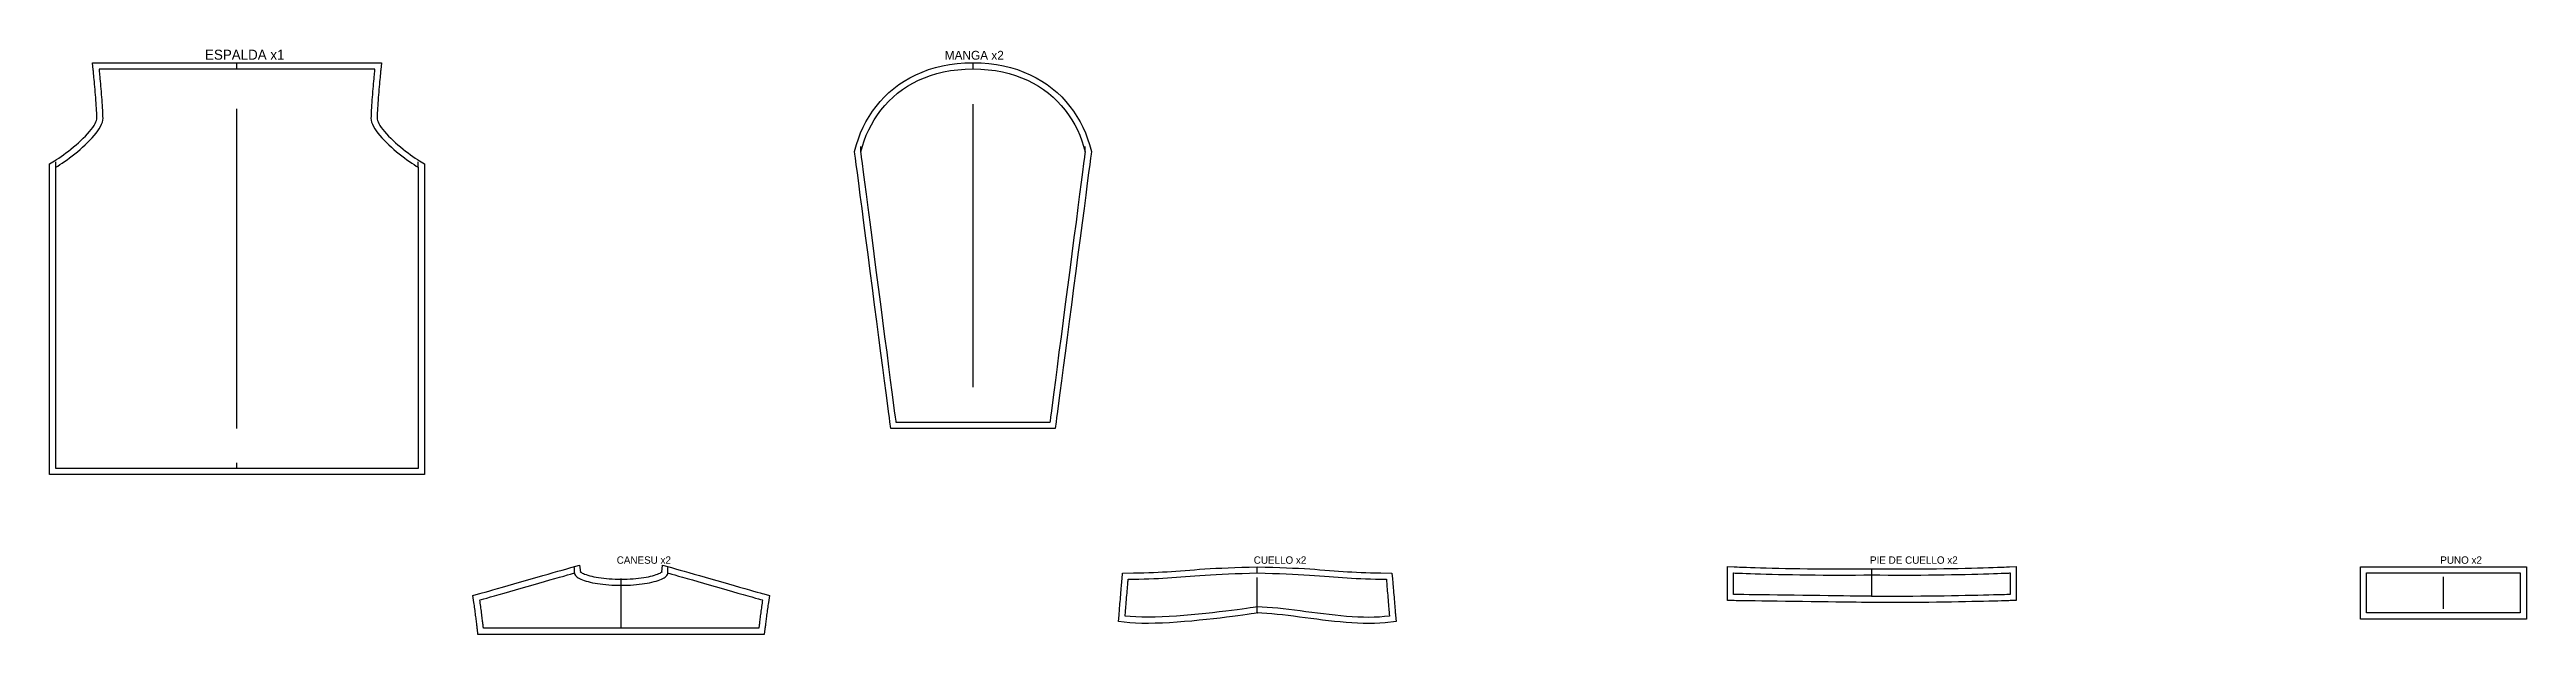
# Model space of a CAD drawing. Header units: centimetres. Extents: x -1 to 554, y -148 to 3.
# Drawn here: x 69 to 472, y -92 to 3.1 of the extents above; entities that cross this region are included whole.
import ezdxf

# ---------------------------------------------------------------- set-up
doc = ezdxf.new("R2010")
doc.units = ezdxf.units.CM
for name, color, linetype in [('15_SeamAllowance', 4, 'CONTINUOUS'), ('1_Boundary', 7, 'CONTINUOUS'), ('4_Notch', 1, 'CONTINUOUS'), ('5_Grainline', 3, 'CONTINUOUS'), ('8_Text', 7, 'CONTINUOUS')]:
    doc.layers.add(name, color=color, linetype=linetype)

msp = doc.modelspace()

# ---------------------------------------------------------------- texts
at = {"layer": '8_Text'}
for s, height, p in [('ESPALDA x1', 1.625, (94.3, 1.5)), ('MANGA x2', 1.4375, (214.65, 1.5)), ('CANESU x2', 1.2, (161.28, -80.5)), ('CUELLO x2', 1.2, (264.9228, -80.5)), ('PIE DE CUELLO x2', 1.2, (365.1947, -80.5)), ('PUNO x2', 1.2, (457.98, -80.5))]:
    msp.add_text(s, height=height, dxfattribs=at).set_placement(p)

# ---------------------------------------------------------------- linework, layer by layer
at = {"layer": '15_SeamAllowance'}
for points in [[(99.5, 1), (99.6134, 1), (99.9407, 1), (100.4625, 1), (101.1593, 1), (102.0116, 1), (103, 1), (104.1051, 1), (105.3074, 1), (106.5875, 1), (107.9259, 1), (109.3032, 1), (110.7, 1), (112.0968, 1), (113.4741, 1), (114.8125, 1), (116.0926, 1), (117.2949, 1), (118.4, 1), (119.3884, 1), (120.2407, 1), (120.9375, 1), (121.4593, 1), (121.7866, 1), (123.0045, 1), (122.8921, -0.1292), (122.8834, -0.2172), (122.8695, -0.3589), (122.8509, -0.55), (122.8282, -0.7862), (122.8018, -1.063), (122.7723, -1.3763), (122.7402, -1.7215), (122.7061, -2.0944), (122.6703, -2.4906), (122.6336, -2.9057), (122.5964, -3.3354), (122.5591, -3.7752), (122.5224, -4.2208), (122.4868, -4.6678), (122.4528, -5.1117), (122.4208, -5.5482), (122.3915, -5.9726), (122.3654, -6.3805), (122.343, -6.7672), (122.3247, -7.1278), (122.3112, -7.4572), (122.3029, -7.7498), (122.3005, -7.9643), (122.3171, -8.1652), (122.3647, -8.3709), (122.453, -8.6162), (122.5842, -8.8939), (122.7577, -9.1972), (122.9711, -9.52), (123.2212, -9.8577), (123.5044, -10.2059), (123.8171, -10.5615), (124.1554, -10.9212), (124.5156, -11.2826), (124.8939, -11.643), (125.2867, -12.0004), (125.6903, -12.3524), (126.1011, -12.697), (126.5153, -13.0323), (126.9293, -13.3562), (127.3397, -13.6668), (127.7425, -13.9622), (128.1343, -14.2404), (128.5113, -14.4996), (128.8697, -14.7376), (129.2054, -14.9526), (130, -15.4407), (130, -16.2481), (130, -16.9641), (130, -18.1055), (130, -19.6296), (130, -21.4941), (130, -23.6563), (130, -26.0736), (130, -28.7037), (130, -31.5039), (130, -34.4317), (130, -37.4446), (130, -40.5), (130, -43.5554), (130, -46.5683), (130, -49.4961), (130, -52.2963), (130, -54.9264), (130, -57.3438), (130, -59.5059), (130, -61.3704), (130, -62.8945), (130, -64.0359), (130, -64.7519), (130, -66), (128.8506, -66), (128.4196, -66), (127.7324, -66), (126.8148, -66), (125.6923, -66), (124.3906, -66), (122.9353, -66), (121.3519, -66), (119.666, -66), (117.9034, -66), (116.0895, -66), (114.25, -66), (112.4105, -66), (110.5966, -66), (108.834, -66), (107.1481, -66), (105.5647, -66), (104.1094, -66), (102.8077, -66), (101.6852, -66), (100.7676, -66), (100.0804, -66), (99.6494, -66), (99.5, -66), (99.3506, -66), (98.9196, -66), (98.2324, -66), (97.3148, -66), (96.1923, -66), (94.8906, -66), (93.4353, -66), (91.8519, -66), (90.166, -66), (88.4034, -66), (86.5895, -66), (84.75, -66), (82.9105, -66), (81.0966, -66), (79.334, -66), (77.6481, -66), (76.0647, -66), (74.6094, -66), (73.3077, -66), (72.1852, -66), (71.2676, -66), (70.5804, -66), (70.1494, -66), (69, -66), (69, -64.7519), (69, -64.0359), (69, -62.8945), (69, -61.3704), (69, -59.5059), (69, -57.3438), (69, -54.9264), (69, -52.2963), (69, -49.4961), (69, -46.5683), (69, -43.5554), (69, -40.5), (69, -37.4446), (69, -34.4317), (69, -31.5039), (69, -28.7037), (69, -26.0736), (69, -23.6563), (69, -21.4941), (69, -19.6296), (69, -18.1055), (69, -16.9641), (69, -16.2481), (69, -15.4407), (69.7946, -14.9526), (70.1303, -14.7376), (70.4887, -14.4996), (70.8657, -14.2404), (71.2575, -13.9622), (71.6603, -13.6668), (72.0707, -13.3562), (72.4847, -13.0323), (72.8989, -12.697), (73.3097, -12.3524), (73.7133, -12.0004), (74.1061, -11.643), (74.4844, -11.2826), (74.8446, -10.9212), (75.1829, -10.5615), (75.4956, -10.2059), (75.7788, -9.8577), (76.0289, -9.52), (76.2423, -9.1972), (76.4158, -8.8939), (76.547, -8.6162), (76.6353, -8.3709), (76.6829, -8.1652), (76.6995, -7.9643), (76.6971, -7.7498), (76.6888, -7.4572), (76.6753, -7.1278), (76.657, -6.7672), (76.6346, -6.3805), (76.6085, -5.9726), (76.5792, -5.5482), (76.5472, -5.1117), (76.5132, -4.6678), (76.4776, -4.2208), (76.4409, -3.7752), (76.4036, -3.3354), (76.3664, -2.9057), (76.3297, -2.4906), (76.2939, -2.0944), (76.2598, -1.7215), (76.2277, -1.3763), (76.1982, -1.063), (76.1718, -0.7862), (76.1491, -0.55), (76.1305, -0.3589), (76.1166, -0.2172), (76.1079, -0.1292), (75.9955, 1), (77.2134, 1), (77.5407, 1), (78.0625, 1), (78.7593, 1), (79.6116, 1), (80.6, 1), (81.7051, 1), (82.9074, 1), (84.1875, 1), (85.5259, 1), (86.9032, 1), (88.3, 1), (89.6968, 1), (91.0741, 1), (92.4125, 1), (93.6926, 1), (94.8949, 1), (96, 1), (96.9884, 1), (97.8407, 1), (98.5375, 1), (99.0593, 1), (99.3866, 1)], [(219.25, 1.0003), (220.5571, 0.9677), (221.8235, 0.8711), (223.0489, 0.7124), (224.2329, 0.4934), (225.3749, 0.216), (226.4745, -0.1178), (227.531, -0.5061), (228.5439, -0.9466), (229.5127, -1.4374), (230.4367, -1.9763), (231.3155, -2.5609), (232.1486, -3.189), (232.9356, -3.8584), (233.676, -4.5665), (234.3696, -5.3112), (235.016, -6.0901), (235.6151, -6.9008), (236.1667, -7.741), (236.6706, -8.6084), (237.1267, -9.5008), (237.5349, -10.4159), (237.8951, -11.3515), (238.2073, -12.3055), (238.5176, -13.4451), (238.4624, -13.8666), (238.3784, -14.5094), (238.2445, -15.5339), (238.0656, -16.9021), (237.8469, -18.5757), (237.5931, -20.5167), (237.3095, -22.6867), (237.0008, -25.0476), (236.6722, -27.5613), (236.3287, -30.1895), (235.9751, -32.894), (235.6166, -35.6368), (235.258, -38.3795), (234.9045, -41.0841), (234.5609, -43.7123), (234.2323, -46.2259), (233.9237, -48.5868), (233.64, -50.7569), (233.3863, -52.6978), (233.1675, -54.3714), (232.9886, -55.7396), (232.8547, -56.7642), (232.7707, -57.4069), (232.6278, -58.5), (231.6234, -58.5), (231.2581, -58.5), (230.6758, -58.5), (229.8981, -58.5), (228.9469, -58.5), (227.8438, -58.5), (226.6104, -58.5), (225.2685, -58.5), (223.8398, -58.5), (222.3461, -58.5), (220.8089, -58.5), (219.25, -58.5), (217.6911, -58.5), (216.1539, -58.5), (214.6602, -58.5), (213.2315, -58.5), (211.8896, -58.5), (210.6563, -58.5), (209.5531, -58.5), (208.6019, -58.5), (207.8242, -58.5), (207.2419, -58.5), (206.8766, -58.5), (205.8722, -58.5), (205.7293, -57.4069), (205.6453, -56.7642), (205.5114, -55.7396), (205.3325, -54.3714), (205.1137, -52.6978), (204.86, -50.7569), (204.5763, -48.5868), (204.2677, -46.2259), (203.9391, -43.7123), (203.5955, -41.0841), (203.242, -38.3795), (202.8834, -35.6368), (202.5249, -32.894), (202.1713, -30.1895), (201.8278, -27.5613), (201.4992, -25.0476), (201.1905, -22.6867), (200.9069, -20.5167), (200.6531, -18.5757), (200.4344, -16.9021), (200.2555, -15.5339), (200.1216, -14.5094), (200.0376, -13.8666), (199.9824, -13.4451), (200.2927, -12.3055), (200.6049, -11.3515), (200.9651, -10.4159), (201.3733, -9.5008), (201.8294, -8.6084), (202.3333, -7.741), (202.8849, -6.9008), (203.484, -6.0901), (204.1304, -5.3112), (204.824, -4.5665), (205.5644, -3.8584), (206.3514, -3.189), (207.1845, -2.5609), (208.0633, -1.9763), (208.9873, -1.4374), (209.9561, -0.9466), (210.969, -0.5061), (212.0255, -0.1178), (213.1251, 0.216), (214.2671, 0.4934), (215.4511, 0.7124), (216.6765, 0.8711), (217.9429, 0.9677)], [(162, -83), (162.5004, -82.9955), (162.9917, -82.9823), (163.4725, -82.9606), (163.9417, -82.9308), (164.3979, -82.8933), (164.8397, -82.8483), (165.266, -82.7963), (165.6752, -82.7376), (166.066, -82.6727), (166.4368, -82.602), (166.7863, -82.526), (167.1126, -82.4454), (167.414, -82.3609), (167.6886, -82.2734), (167.9342, -82.1842), (168.1484, -82.0949), (168.3285, -82.008), (168.4714, -81.9269), (168.5739, -81.8571), (168.6338, -81.8068), (168.6517, -81.7872), (168.6356, -81.8119), (168.6062, -81.8876), (168.7571, -80.7192), (169.9527, -81.0608), (170.1777, -81.1251), (170.5364, -81.2275), (171.0155, -81.3644), (171.6014, -81.5318), (172.281, -81.726), (173.0407, -81.943), (173.8673, -82.1792), (174.7474, -82.4307), (175.6675, -82.6936), (176.6144, -82.9641), (177.5747, -83.2385), (178.535, -83.5128), (179.4819, -83.7834), (180.4021, -84.0463), (181.2821, -84.2977), (182.1087, -84.5339), (182.8685, -84.751), (183.548, -84.9451), (184.134, -85.1126), (184.613, -85.2494), (184.9717, -85.3519), (185.1967, -85.4162), (186.1177, -85.6793), (185.952, -86.7979), (185.915, -87.0526), (185.8783, -87.3112), (185.842, -87.5721), (185.8061, -87.8339), (185.7708, -88.0953), (185.7363, -88.3547), (185.7027, -88.6108), (185.6701, -88.8622), (185.6387, -89.1075), (185.6085, -89.3453), (185.5798, -89.5741), (185.5526, -89.7925), (185.5271, -89.9993), (185.5034, -90.1929), (185.4816, -90.372), (185.462, -90.5351), (185.4445, -90.681), (185.4294, -90.8082), (185.4167, -90.9152), (185.4067, -91.0008), (185.3993, -91.0635), (185.3949, -91.1019), (185.2909, -92), (184.2866, -92), (183.9593, -92), (183.4375, -92), (182.7407, -92), (181.8884, -92), (180.9, -92), (179.7949, -92), (178.5926, -92), (177.3125, -92), (175.9741, -92), (174.5968, -92), (173.2, -92), (171.8032, -92), (170.4259, -92), (169.0875, -92), (167.8074, -92), (166.6051, -92), (165.5, -92), (164.5116, -92), (163.6593, -92), (162.9625, -92), (162.4407, -92), (162.1134, -92), (162, -92), (161.8866, -92), (161.5593, -92), (161.0375, -92), (160.3407, -92), (159.4884, -92), (158.5, -92), (157.3949, -92), (156.1926, -92), (154.9125, -92), (153.5741, -92), (152.1968, -92), (150.8, -92), (149.4032, -92), (148.0259, -92), (146.6875, -92), (145.4074, -92), (144.2051, -92), (143.1, -92), (142.1116, -92), (141.2593, -92), (140.5625, -92), (140.0407, -92), (139.7134, -92), (138.7091, -92), (138.6051, -91.1019), (138.6007, -91.0635), (138.5933, -91.0008), (138.5833, -90.9152), (138.5706, -90.8082), (138.5555, -90.681), (138.538, -90.5351), (138.5184, -90.372), (138.4966, -90.1929), (138.4729, -89.9993), (138.4474, -89.7925), (138.4202, -89.5741), (138.3915, -89.3453), (138.3613, -89.1075), (138.3299, -88.8622), (138.2973, -88.6108), (138.2637, -88.3547), (138.2292, -88.0953), (138.1939, -87.8339), (138.158, -87.5721), (138.1217, -87.3112), (138.085, -87.0526), (138.048, -86.7979), (137.8823, -85.6793), (138.8033, -85.4162), (139.0283, -85.3519), (139.387, -85.2494), (139.866, -85.1126), (140.452, -84.9451), (141.1315, -84.751), (141.8913, -84.5339), (142.7179, -84.2977), (143.5979, -84.0463), (144.5181, -83.7834), (145.465, -83.5128), (146.4253, -83.2385), (147.3856, -82.9641), (148.3325, -82.6936), (149.2526, -82.4307), (150.1327, -82.1792), (150.9593, -81.943), (151.719, -81.726), (152.3986, -81.5318), (152.9845, -81.3644), (153.4636, -81.2275), (153.8223, -81.1251), (154.0473, -81.0608), (155.2429, -80.7192), (155.3938, -81.8876), (155.3644, -81.8119), (155.3483, -81.7872), (155.3662, -81.8068), (155.4261, -81.8571), (155.5286, -81.9269), (155.6715, -82.008), (155.8516, -82.0949), (156.0658, -82.1842), (156.3114, -82.2734), (156.586, -82.3609), (156.8874, -82.4454), (157.2137, -82.526), (157.5632, -82.602), (157.934, -82.6727), (158.3248, -82.7376), (158.734, -82.7963), (159.1603, -82.8483), (159.6021, -82.8933), (160.0583, -82.9308), (160.5275, -82.9606), (161.0083, -82.9823), (161.4996, -82.9955)], [(265.5, -80.9998), (266.8, -81.0283), (268.0095, -81.0622), (269.1526, -81.1011), (270.234, -81.1444), (271.2588, -81.1917), (272.2318, -81.2421), (273.158, -81.2952), (274.0421, -81.3502), (274.889, -81.4066), (275.7036, -81.4638), (276.4908, -81.521), (277.2554, -81.5778), (278.0023, -81.6333), (278.7364, -81.6872), (279.4629, -81.7387), (280.1866, -81.7873), (280.9128, -81.8323), (281.6466, -81.8732), (282.3932, -81.9095), (283.1577, -81.9405), (283.9455, -81.9656), (284.7616, -81.9843), (285.6114, -81.996), (287.4205, -82.0042), (287.4991, -82.9473), (287.5064, -83.035), (287.518, -83.1748), (287.5336, -83.3614), (287.5526, -83.5897), (287.5747, -83.8545), (287.5993, -84.1505), (287.6262, -84.4725), (287.6547, -84.8154), (287.6846, -85.1739), (287.7154, -85.5428), (287.7465, -85.917), (287.7777, -86.2911), (287.8085, -86.66), (287.8383, -87.0185), (287.8669, -87.3614), (287.8938, -87.6834), (287.9184, -87.9795), (287.9405, -88.2442), (287.9595, -88.4725), (287.9751, -88.6591), (287.9867, -88.7989), (287.994, -88.8866), (288.0766, -89.8772), (286.2996, -90.0919), (285.4369, -90.1615), (284.5562, -90.2018), (283.6592, -90.2154), (282.7477, -90.2048), (281.8237, -90.1725), (280.8892, -90.1209), (279.9461, -90.0524), (278.9965, -89.9693), (278.0424, -89.8739), (277.0861, -89.7684), (276.1295, -89.6552), (275.175, -89.5365), (274.2247, -89.4145), (273.2809, -89.2914), (272.3458, -89.1695), (271.4219, -89.051), (270.5114, -88.9381), (269.6167, -88.833), (268.7403, -88.7378), (267.8847, -88.6548), (267.0525, -88.586), (266.2464, -88.5336), (265.5558, -88.5034), (265.5756, -88.5003), (265.3477, -88.5353), (264.9821, -88.5904), (264.4892, -88.6631), (263.8796, -88.751), (263.1636, -88.8515), (262.3518, -88.9622), (261.4544, -89.0806), (260.482, -89.2043), (259.4448, -89.3307), (258.3534, -89.4574), (257.218, -89.5819), (256.049, -89.7018), (254.8568, -89.8146), (253.6515, -89.9177), (252.4434, -90.0087), (251.2427, -90.0851), (250.0593, -90.1445), (248.9033, -90.1841), (247.7843, -90.2014), (246.7116, -90.1938), (245.6942, -90.1583), (244.7401, -90.0917), (242.923, -89.8827), (243.006, -88.8866), (243.0133, -88.7989), (243.0249, -88.6591), (243.0405, -88.4725), (243.0595, -88.2442), (243.0816, -87.9795), (243.1062, -87.6834), (243.1331, -87.3614), (243.1617, -87.0185), (243.1915, -86.66), (243.2223, -86.2911), (243.2535, -85.917), (243.2846, -85.5428), (243.3154, -85.1739), (243.3453, -84.8154), (243.3738, -84.4725), (243.4007, -84.1505), (243.4253, -83.8545), (243.4474, -83.5897), (243.4664, -83.3614), (243.482, -83.1748), (243.4936, -83.035), (243.5009, -82.9473), (243.5795, -82.0042), (245.3886, -81.996), (246.2384, -81.9843), (247.0545, -81.9656), (247.8423, -81.9405), (248.6068, -81.9095), (249.3534, -81.8732), (250.0872, -81.8323), (250.8134, -81.7873), (251.5371, -81.7387), (252.2636, -81.6872), (252.9977, -81.6333), (253.7446, -81.5778), (254.5092, -81.521), (255.2964, -81.4638), (256.111, -81.4066), (256.9579, -81.3502), (257.842, -81.2952), (258.7682, -81.2421), (259.7412, -81.1917), (260.766, -81.1444), (261.8474, -81.1011), (262.9905, -81.0622), (264.2, -81.0283)], [(365.5, -81.2999), (366.833, -81.3215), (368.1571, -81.3361), (369.4856, -81.3445), (370.8126, -81.3472), (372.132, -81.3447), (373.4382, -81.3375), (374.725, -81.3262), (375.9867, -81.3112), (377.2174, -81.2931), (378.4111, -81.2724), (379.5621, -81.2496), (380.6644, -81.2253), (381.7121, -81.1999), (382.6994, -81.174), (383.6204, -81.1481), (384.4693, -81.1227), (385.2401, -81.0984), (385.927, -81.0756), (386.5242, -81.0549), (387.0258, -81.0368), (387.4258, -81.0218), (387.7186, -81.0105), (387.8981, -81.0033), (389, -80.9582), (389, -82.0177), (389, -82.0689), (389, -82.1504), (389, -82.2593), (389, -82.3924), (389, -82.5469), (389, -82.7195), (389, -82.9074), (389, -83.1074), (389, -83.3166), (389, -83.5318), (389, -83.75), (389, -83.9682), (389, -84.1834), (389, -84.3926), (389, -84.5926), (389, -84.7805), (389, -84.9531), (389, -85.1076), (389, -85.2407), (389, -85.3496), (389, -85.4311), (389, -85.4823), (389, -86.4677), (387.9709, -86.5015), (387.7894, -86.5073), (387.4946, -86.5165), (387.0923, -86.5287), (386.5884, -86.5435), (385.9888, -86.5605), (385.2992, -86.5794), (384.5256, -86.5997), (383.6738, -86.621), (382.7497, -86.643), (381.759, -86.6652), (380.7078, -86.6873), (379.6017, -86.7089), (378.4467, -86.7295), (377.2486, -86.7489), (376.0133, -86.7666), (374.7466, -86.7822), (373.4543, -86.7953), (372.1423, -86.8055), (370.8164, -86.8125), (369.4824, -86.8158), (368.1462, -86.8151), (366.8136, -86.8099), (365.4896, -86.7999), (365.3727, -86.7984), (365.044, -86.794), (364.5199, -86.787), (363.82, -86.7777), (362.9639, -86.7663), (361.971, -86.753), (360.861, -86.7382), (359.6533, -86.7221), (358.3675, -86.705), (357.0231, -86.6871), (355.6397, -86.6686), (354.2367, -86.6499), (352.8337, -86.6312), (351.4502, -86.6128), (350.1058, -86.5948), (348.82, -86.5777), (347.6123, -86.5616), (346.5023, -86.5468), (345.5095, -86.5335), (344.6533, -86.5221), (343.9535, -86.5128), (343.4294, -86.5058), (343.1006, -86.5014), (342, -86.4868), (342, -85.4823), (342, -85.4311), (342, -85.3496), (342, -85.2407), (342, -85.1076), (342, -84.9531), (342, -84.7805), (342, -84.5926), (342, -84.3926), (342, -84.1834), (342, -83.9682), (342, -83.75), (342, -83.5318), (342, -83.3166), (342, -83.1074), (342, -82.9074), (342, -82.7195), (342, -82.5469), (342, -82.3924), (342, -82.2593), (342, -82.1504), (342, -82.0689), (342, -82.0177), (342, -80.9582), (343.1019, -81.0033), (343.2814, -81.0105), (343.5742, -81.0218), (343.9742, -81.0368), (344.4758, -81.0549), (345.073, -81.0756), (345.7599, -81.0984), (346.5307, -81.1227), (347.3796, -81.1481), (348.3006, -81.174), (349.2879, -81.1999), (350.3356, -81.2253), (351.4379, -81.2496), (352.5889, -81.2724), (353.7826, -81.2931), (355.0133, -81.3112), (356.275, -81.3262), (357.5618, -81.3375), (358.868, -81.3447), (360.1874, -81.3472), (361.5144, -81.3445), (362.8429, -81.3361), (364.167, -81.3215)], [(445, -81), (446.1266, -81), (446.4919, -81), (447.0742, -81), (447.8519, -81), (448.8031, -81), (449.9063, -81), (451.1396, -81), (452.4815, -81), (453.9102, -81), (455.4039, -81), (456.9411, -81), (458.5, -81), (460.0589, -81), (461.5961, -81), (463.0898, -81), (464.5185, -81), (465.8604, -81), (467.0938, -81), (468.1969, -81), (469.1481, -81), (469.9258, -81), (470.5081, -81), (470.8734, -81), (472, -81), (472, -82.0329), (472, -82.1279), (472, -82.2793), (472, -82.4815), (472, -82.7288), (472, -83.0156), (472, -83.3363), (472, -83.6852), (472, -84.0566), (472, -84.445), (472, -84.8447), (472, -85.25), (472, -85.6553), (472, -86.055), (472, -86.4434), (472, -86.8148), (472, -87.1637), (472, -87.4844), (472, -87.7712), (472, -88.0185), (472, -88.2207), (472, -88.3721), (472, -88.4671), (472, -89.5), (470.8734, -89.5), (470.5081, -89.5), (469.9258, -89.5), (469.1481, -89.5), (468.1969, -89.5), (467.0938, -89.5), (465.8604, -89.5), (464.5185, -89.5), (463.0898, -89.5), (461.5961, -89.5), (460.0589, -89.5), (458.5, -89.5), (456.9411, -89.5), (455.4039, -89.5), (453.9102, -89.5), (452.4815, -89.5), (451.1396, -89.5), (449.9063, -89.5), (448.8031, -89.5), (447.8519, -89.5), (447.0742, -89.5), (446.4919, -89.5), (446.1266, -89.5), (445, -89.5), (445, -88.4671), (445, -88.3721), (445, -88.2207), (445, -88.0185), (445, -87.7712), (445, -87.4844), (445, -87.1637), (445, -86.8148), (445, -86.4434), (445, -86.055), (445, -85.6553), (445, -85.25), (445, -84.8447), (445, -84.445), (445, -84.0566), (445, -83.6852), (445, -83.3363), (445, -83.0156), (445, -82.7288), (445, -82.4815), (445, -82.2793), (445, -82.1279), (445, -82.0329)]]:
    msp.add_lwpolyline(points, close=True, dxfattribs=at)
at = {"layer": '1_Boundary'}
for points in [[(99.5, 0), (99.6134, 0), (99.9407, 0), (100.4625, 0), (101.1593, 0), (102.0116, 0), (103, 0), (104.1051, 0), (105.3074, 0), (106.5875, 0), (107.9259, 0), (109.3032, 0), (110.7, 0), (112.0968, 0), (113.4741, 0), (114.8125, 0), (116.0926, 0), (117.2949, 0), (118.4, 0), (119.3884, 0), (120.2407, 0), (120.9375, 0), (121.4593, 0), (121.7866, 0), (121.9, 0), (121.897, -0.0305), (121.8882, -0.1192), (121.8742, -0.2617), (121.8556, -0.4537), (121.8327, -0.6908), (121.8063, -0.9688), (121.7766, -1.2831), (121.7444, -1.6296), (121.7102, -2.0039), (121.6743, -2.4016), (121.6374, -2.8184), (121.6, -3.25), (121.5626, -3.692), (121.5257, -4.14), (121.4898, -4.5898), (121.4556, -5.037), (121.4234, -5.4773), (121.3938, -5.9063), (121.3673, -6.3196), (121.3444, -6.713), (121.3258, -7.082), (121.3118, -7.4225), (121.303, -7.7299), (121.3, -8), (121.3265, -8.32), (121.4038, -8.6539), (121.5283, -9), (121.6968, -9.3565), (121.9056, -9.7216), (122.1516, -10.0938), (122.4311, -10.4711), (122.7407, -10.8519), (123.0771, -11.2344), (123.4369, -11.6169), (123.8165, -11.9977), (124.2125, -12.375), (124.6216, -12.7471), (125.0402, -13.1123), (125.465, -13.4688), (125.8926, -13.8148), (126.3195, -14.1487), (126.7422, -14.4688), (127.1574, -14.7731), (127.5616, -15.0602), (127.9514, -15.3281), (128.3233, -15.5752), (128.674, -15.7998), (129, -16), (129, -16.2481), (129, -16.9641), (129, -18.1055), (129, -19.6296), (129, -21.4941), (129, -23.6563), (129, -26.0736), (129, -28.7037), (129, -31.5039), (129, -34.4317), (129, -37.4446), (129, -40.5), (129, -43.5554), (129, -46.5683), (129, -49.4961), (129, -52.2963), (129, -54.9264), (129, -57.3438), (129, -59.5059), (129, -61.3704), (129, -62.8945), (129, -64.0359), (129, -64.7519), (129, -65), (128.8506, -65), (128.4196, -65), (127.7324, -65), (126.8148, -65), (125.6923, -65), (124.3906, -65), (122.9353, -65), (121.3519, -65), (119.666, -65), (117.9034, -65), (116.0895, -65), (114.25, -65), (112.4105, -65), (110.5966, -65), (108.834, -65), (107.1481, -65), (105.5647, -65), (104.1094, -65), (102.8077, -65), (101.6852, -65), (100.7676, -65), (100.0804, -65), (99.6494, -65), (99.5, -65), (99.3506, -65), (98.9196, -65), (98.2324, -65), (97.3148, -65), (96.1923, -65), (94.8906, -65), (93.4353, -65), (91.8519, -65), (90.166, -65), (88.4034, -65), (86.5895, -65), (84.75, -65), (82.9105, -65), (81.0966, -65), (79.334, -65), (77.6481, -65), (76.0647, -65), (74.6094, -65), (73.3077, -65), (72.1852, -65), (71.2676, -65), (70.5804, -65), (70.1494, -65), (70, -65), (70, -64.7519), (70, -64.0359), (70, -62.8945), (70, -61.3704), (70, -59.5059), (70, -57.3438), (70, -54.9264), (70, -52.2963), (70, -49.4961), (70, -46.5683), (70, -43.5554), (70, -40.5), (70, -37.4446), (70, -34.4317), (70, -31.5039), (70, -28.7037), (70, -26.0736), (70, -23.6563), (70, -21.4941), (70, -19.6296), (70, -18.1055), (70, -16.9641), (70, -16.2481), (70, -16), (70.326, -15.7998), (70.6767, -15.5752), (71.0486, -15.3281), (71.4384, -15.0602), (71.8426, -14.7731), (72.2578, -14.4688), (72.6805, -14.1487), (73.1074, -13.8148), (73.535, -13.4688), (73.9598, -13.1123), (74.3784, -12.7471), (74.7875, -12.375), (75.1835, -11.9977), (75.5631, -11.6169), (75.9229, -11.2344), (76.2593, -10.8519), (76.5689, -10.4711), (76.8484, -10.0938), (77.0944, -9.7216), (77.3032, -9.3565), (77.4717, -9), (77.5962, -8.6539), (77.6735, -8.32), (77.7, -8), (77.697, -7.7299), (77.6882, -7.4225), (77.6742, -7.082), (77.6556, -6.713), (77.6327, -6.3196), (77.6063, -5.9063), (77.5766, -5.4773), (77.5444, -5.037), (77.5102, -4.5898), (77.4743, -4.14), (77.4374, -3.692), (77.4, -3.25), (77.3626, -2.8184), (77.3257, -2.4016), (77.2898, -2.0039), (77.2556, -1.6296), (77.2234, -1.2831), (77.1937, -0.9688), (77.1673, -0.6908), (77.1444, -0.4537), (77.1258, -0.2617), (77.1118, -0.1192), (77.103, -0.0305), (77.1, 0), (77.2134, 0), (77.5407, 0), (78.0625, 0), (78.7593, 0), (79.6116, 0), (80.6, 0), (81.7051, 0), (82.9074, 0), (84.1875, 0), (85.5259, 0), (86.9032, 0), (88.3, 0), (89.6968, 0), (91.0741, 0), (92.4125, 0), (93.6926, 0), (94.8949, 0), (96, 0), (96.9884, 0), (97.8407, 0), (98.5375, 0), (99.0593, 0), (99.3866, 0), (99.5, 0)], [(219.25, 0), (220.5066, -0.0313), (221.7211, -0.124), (222.8936, -0.2758), (224.0237, -0.4849), (225.1114, -0.7491), (226.1565, -1.0664), (227.1588, -1.4347), (228.1181, -1.852), (229.0344, -2.3162), (229.9075, -2.8252), (230.7371, -3.3772), (231.5231, -3.9698), (232.2655, -4.6012), (232.9639, -5.2692), (233.6183, -5.9719), (234.2285, -6.7071), (234.7944, -7.4728), (235.3157, -8.2669), (235.7924, -9.0875), (236.2242, -9.9324), (236.611, -10.7995), (236.9527, -11.687), (237.2491, -12.5925), (237.5, -13.5143), (237.4709, -13.737), (237.3869, -14.3797), (237.2529, -15.4043), (237.0741, -16.7725), (236.8553, -18.4461), (236.6016, -20.387), (236.3179, -22.5571), (236.0093, -24.918), (235.6807, -27.4316), (235.3371, -30.0598), (234.9835, -32.7644), (234.625, -35.5071), (234.2665, -38.2499), (233.9129, -40.9544), (233.5693, -43.5826), (233.2407, -46.0963), (232.9321, -48.4572), (232.6484, -50.6272), (232.3947, -52.5682), (232.1759, -54.2418), (231.9971, -55.61), (231.8631, -56.6345), (231.7791, -57.2773), (231.75, -57.5), (231.6234, -57.5), (231.2581, -57.5), (230.6758, -57.5), (229.8981, -57.5), (228.9469, -57.5), (227.8438, -57.5), (226.6104, -57.5), (225.2685, -57.5), (223.8398, -57.5), (222.3461, -57.5), (220.8089, -57.5), (219.25, -57.5), (217.6911, -57.5), (216.1539, -57.5), (214.6602, -57.5), (213.2315, -57.5), (211.8896, -57.5), (210.6563, -57.5), (209.5531, -57.5), (208.6019, -57.5), (207.8242, -57.5), (207.2419, -57.5), (206.8766, -57.5), (206.75, -57.5), (206.7209, -57.2773), (206.6369, -56.6345), (206.5029, -55.61), (206.3241, -54.2418), (206.1053, -52.5682), (205.8516, -50.6272), (205.5679, -48.4572), (205.2593, -46.0963), (204.9307, -43.5826), (204.5871, -40.9544), (204.2335, -38.2499), (203.875, -35.5071), (203.5165, -32.7644), (203.1629, -30.0598), (202.8193, -27.4316), (202.4907, -24.918), (202.1821, -22.5571), (201.8984, -20.387), (201.6447, -18.4461), (201.4259, -16.7725), (201.2471, -15.4043), (201.1131, -14.3797), (201.0291, -13.737), (201, -13.5143), (201.2509, -12.5925), (201.5473, -11.687), (201.889, -10.7995), (202.2758, -9.9324), (202.7076, -9.0875), (203.1843, -8.2669), (203.7056, -7.4728), (204.2715, -6.7071), (204.8817, -5.9719), (205.5361, -5.2692), (206.2345, -4.6012), (206.9769, -3.9698), (207.7629, -3.3772), (208.5925, -2.8252), (209.4656, -2.3162), (210.3819, -1.852), (211.3412, -1.4347), (212.3435, -1.0664), (213.3886, -0.7491), (214.4763, -0.4849), (215.6064, -0.2758), (216.7789, -0.124), (217.9934, -0.0313), (219.25, 0)], [(162, -84), (162.5183, -83.9954), (163.0276, -83.9817), (163.5267, -83.9592), (164.0144, -83.9282), (164.4895, -83.8891), (164.9509, -83.8422), (165.3975, -83.7877), (165.8281, -83.7259), (166.2416, -83.6572), (166.6367, -83.5819), (167.0124, -83.5002), (167.3675, -83.4125), (167.7008, -83.3191), (168.0112, -83.2202), (168.2975, -83.1162), (168.5585, -83.0074), (168.7932, -82.8941), (169.0003, -82.7766), (169.1787, -82.6551), (169.3273, -82.5301), (169.4449, -82.4018), (169.5303, -82.2704), (169.5824, -82.1364), (169.6, -82), (169.678, -82.0223), (169.903, -82.0866), (170.2617, -82.1891), (170.7407, -82.3259), (171.3267, -82.4933), (172.0062, -82.6875), (172.766, -82.9046), (173.5926, -83.1407), (174.4727, -83.3922), (175.3928, -83.6551), (176.3397, -83.9256), (177.3, -84.2), (178.2603, -84.4744), (179.2072, -84.7449), (180.1273, -85.0078), (181.0074, -85.2593), (181.834, -85.4954), (182.5938, -85.7125), (183.2733, -85.9067), (183.8593, -86.0741), (184.3383, -86.2109), (184.697, -86.3134), (184.922, -86.3777), (185, -86.4), (184.9625, -86.6529), (184.9252, -86.9106), (184.8881, -87.1719), (184.8514, -87.4352), (184.8152, -87.6992), (184.7797, -87.9625), (184.7449, -88.2237), (184.7111, -88.4815), (184.6783, -88.7344), (184.6467, -88.981), (184.6164, -89.22), (184.5875, -89.45), (184.5602, -89.6696), (184.5345, -89.8773), (184.5107, -90.0719), (184.4889, -90.2519), (184.4691, -90.4159), (184.4516, -90.5625), (184.4363, -90.6904), (184.4236, -90.7981), (184.4135, -90.8844), (184.4061, -90.9477), (184.4015, -90.9867), (184.4, -91), (184.2866, -91), (183.9593, -91), (183.4375, -91), (182.7407, -91), (181.8884, -91), (180.9, -91), (179.7949, -91), (178.5926, -91), (177.3125, -91), (175.9741, -91), (174.5968, -91), (173.2, -91), (171.8032, -91), (170.4259, -91), (169.0875, -91), (167.8074, -91), (166.6051, -91), (165.5, -91), (164.5116, -91), (163.6593, -91), (162.9625, -91), (162.4407, -91), (162.1134, -91), (162, -91), (161.8866, -91), (161.5593, -91), (161.0375, -91), (160.3407, -91), (159.4884, -91), (158.5, -91), (157.3949, -91), (156.1926, -91), (154.9125, -91), (153.5741, -91), (152.1968, -91), (150.8, -91), (149.4032, -91), (148.0259, -91), (146.6875, -91), (145.4074, -91), (144.2051, -91), (143.1, -91), (142.1116, -91), (141.2593, -91), (140.5625, -91), (140.0407, -91), (139.7134, -91), (139.6, -91), (139.5985, -90.9867), (139.5939, -90.9477), (139.5865, -90.8844), (139.5764, -90.7981), (139.5637, -90.6904), (139.5484, -90.5625), (139.5309, -90.4159), (139.5111, -90.2519), (139.4893, -90.0719), (139.4655, -89.8773), (139.4398, -89.6696), (139.4125, -89.45), (139.3836, -89.22), (139.3533, -88.981), (139.3217, -88.7344), (139.2889, -88.4815), (139.2551, -88.2237), (139.2203, -87.9625), (139.1848, -87.6992), (139.1486, -87.4352), (139.1119, -87.1719), (139.0748, -86.9106), (139.0375, -86.6529), (139, -86.4), (139.078, -86.3777), (139.303, -86.3134), (139.6617, -86.2109), (140.1407, -86.0741), (140.7267, -85.9067), (141.4063, -85.7125), (142.166, -85.4954), (142.9926, -85.2593), (143.8727, -85.0078), (144.7928, -84.7449), (145.7397, -84.4744), (146.7, -84.2), (147.6603, -83.9256), (148.6072, -83.6551), (149.5273, -83.3922), (150.4074, -83.1407), (151.234, -82.9046), (151.9938, -82.6875), (152.6733, -82.4933), (153.2593, -82.3259), (153.7383, -82.1891), (154.097, -82.0866), (154.322, -82.0223), (154.4, -82), (154.4176, -82.1364), (154.4697, -82.2704), (154.5551, -82.4018), (154.6727, -82.5301), (154.8213, -82.6551), (154.9997, -82.7766), (155.2068, -82.8941), (155.4415, -83.0074), (155.7025, -83.1162), (155.9888, -83.2202), (156.2992, -83.3191), (156.6325, -83.4125), (156.9876, -83.5002), (157.3633, -83.5819), (157.7584, -83.6572), (158.1719, -83.7259), (158.6025, -83.7877), (159.0491, -83.8422), (159.5105, -83.8891), (159.9856, -83.9282), (160.4733, -83.9592), (160.9724, -83.9817), (161.4817, -83.9954), (162, -84)], [(265.5, -82), (266.7751, -82.028), (267.9786, -82.0617), (269.1155, -82.1004), (270.191, -82.1435), (271.2099, -82.1905), (272.1773, -82.2406), (273.0983, -82.2934), (273.9778, -82.3481), (274.8208, -82.4043), (275.6324, -82.4612), (276.4175, -82.5183), (277.1812, -82.575), (277.9286, -82.6306), (278.6645, -82.6846), (279.394, -82.7363), (280.1222, -82.7852), (280.854, -82.8306), (281.5945, -82.8719), (282.3487, -82.9085), (283.1215, -82.9398), (283.9181, -82.9652), (284.7433, -82.9841), (285.6023, -82.9959), (286.5, -83), (286.5025, -83.0304), (286.5098, -83.1181), (286.5215, -83.2578), (286.537, -83.4444), (286.5561, -83.6727), (286.5781, -83.9375), (286.6028, -84.2335), (286.6296, -84.5556), (286.6582, -84.8984), (286.6881, -85.2569), (286.7188, -85.6259), (286.75, -86), (286.7812, -86.3741), (286.8119, -86.7431), (286.8418, -87.1016), (286.8704, -87.4444), (286.8972, -87.7665), (286.9219, -88.0625), (286.9439, -88.3273), (286.963, -88.5556), (286.9785, -88.7422), (286.9902, -88.8819), (286.9975, -88.9696), (287, -89), (286.1993, -89.0967), (285.3738, -89.1634), (284.5258, -89.2021), (283.6574, -89.2153), (282.771, -89.205), (281.8687, -89.1734), (280.953, -89.1229), (280.0259, -89.0556), (279.0898, -88.9736), (278.147, -88.8793), (277.1996, -88.7749), (276.25, -88.6625), (275.3004, -88.5444), (274.353, -88.4227), (273.4102, -88.2998), (272.4741, -88.1778), (271.547, -88.0589), (270.6313, -87.9453), (269.729, -87.8393), (268.8426, -87.7431), (267.9742, -87.6588), (267.1262, -87.5887), (266.3007, -87.535), (265.5, -87.5), (265.4226, -87.5121), (265.1973, -87.5467), (264.8346, -87.6014), (264.3449, -87.6736), (263.7388, -87.761), (263.0266, -87.8609), (262.2188, -87.9711), (261.3259, -88.0889), (260.3584, -88.2119), (259.3267, -88.3377), (258.2412, -88.4637), (257.1125, -88.5875), (255.951, -88.7066), (254.7671, -88.8186), (253.5713, -88.9209), (252.3741, -89.0111), (251.1859, -89.0867), (250.0172, -89.1453), (248.8784, -89.1844), (247.7801, -89.2014), (246.7326, -89.1939), (245.7465, -89.1595), (244.8321, -89.0957), (244, -89), (244.0025, -88.9696), (244.0098, -88.8819), (244.0215, -88.7422), (244.037, -88.5556), (244.0561, -88.3273), (244.0781, -88.0625), (244.1028, -87.7665), (244.1296, -87.4444), (244.1582, -87.1016), (244.1881, -86.7431), (244.2188, -86.3741), (244.25, -86), (244.2812, -85.6259), (244.3119, -85.2569), (244.3418, -84.8984), (244.3704, -84.5556), (244.3972, -84.2335), (244.4219, -83.9375), (244.4439, -83.6727), (244.463, -83.4444), (244.4785, -83.2578), (244.4902, -83.1181), (244.4975, -83.0304), (244.5, -83), (245.3977, -82.9959), (246.2567, -82.9841), (247.0819, -82.9652), (247.8785, -82.9398), (248.6513, -82.9085), (249.4055, -82.8719), (250.146, -82.8306), (250.8778, -82.7852), (251.606, -82.7363), (252.3355, -82.6846), (253.0714, -82.6306), (253.8187, -82.575), (254.5825, -82.5183), (255.3676, -82.4612), (256.1792, -82.4043), (257.0222, -82.3481), (257.9017, -82.2934), (258.8227, -82.2406), (259.7901, -82.1905), (260.809, -82.1435), (261.8845, -82.1004), (263.0214, -82.0617), (264.2249, -82.028), (265.5, -82)], [(365.5, -82.3), (366.8193, -82.3214), (368.1484, -82.3361), (369.4814, -82.3445), (370.8125, -82.3472), (372.1357, -82.3447), (373.4453, -82.3375), (374.7354, -82.3261), (376, -82.3111), (377.2334, -82.293), (378.4297, -82.2722), (379.583, -82.2494), (380.6875, -82.225), (381.7373, -82.1996), (382.7266, -82.1736), (383.6494, -82.1477), (384.5, -82.1222), (385.2725, -82.0978), (385.9609, -82.075), (386.5596, -82.0543), (387.0625, -82.0361), (387.4639, -82.0211), (387.7578, -82.0097), (387.9385, -82.0025), (388, -82), (388, -82.0177), (388, -82.0689), (388, -82.1504), (388, -82.2593), (388, -82.3924), (388, -82.5469), (388, -82.7195), (388, -82.9074), (388, -83.1074), (388, -83.3166), (388, -83.5318), (388, -83.75), (388, -83.9682), (388, -84.1834), (388, -84.3926), (388, -84.5926), (388, -84.7805), (388, -84.9531), (388, -85.1076), (388, -85.2407), (388, -85.3496), (388, -85.4311), (388, -85.4823), (388, -85.5), (387.9385, -85.502), (387.7578, -85.5078), (387.4639, -85.517), (387.0625, -85.5292), (386.5596, -85.5439), (385.9609, -85.5609), (385.2725, -85.5798), (384.5, -85.6), (383.6494, -85.6213), (382.7266, -85.6432), (381.7373, -85.6654), (380.6875, -85.6875), (379.583, -85.709), (378.4297, -85.7297), (377.2334, -85.749), (376, -85.7667), (374.7354, -85.7822), (373.4453, -85.7953), (372.1357, -85.8055), (370.8125, -85.8125), (369.4814, -85.8158), (368.1484, -85.8151), (366.8193, -85.81), (365.5, -85.8), (365.3861, -85.7985), (365.0573, -85.7941), (364.5332, -85.7871), (363.8333, -85.7778), (362.9772, -85.7664), (361.9844, -85.7531), (360.8743, -85.7383), (359.6667, -85.7222), (358.3809, -85.7051), (357.0365, -85.6872), (355.653, -85.6687), (354.25, -85.65), (352.847, -85.6313), (351.4635, -85.6128), (350.1191, -85.5949), (348.8333, -85.5778), (347.6257, -85.5617), (346.5156, -85.5469), (345.5228, -85.5336), (344.6667, -85.5222), (343.9668, -85.5129), (343.4427, -85.5059), (343.1139, -85.5015), (343, -85.5), (343, -85.4823), (343, -85.4311), (343, -85.3496), (343, -85.2407), (343, -85.1076), (343, -84.9531), (343, -84.7805), (343, -84.5926), (343, -84.3926), (343, -84.1834), (343, -83.9682), (343, -83.75), (343, -83.5318), (343, -83.3166), (343, -83.1074), (343, -82.9074), (343, -82.7195), (343, -82.5469), (343, -82.3924), (343, -82.2593), (343, -82.1504), (343, -82.0689), (343, -82.0177), (343, -82), (343.0615, -82.0025), (343.2422, -82.0097), (343.5361, -82.0211), (343.9375, -82.0361), (344.4404, -82.0543), (345.0391, -82.075), (345.7275, -82.0978), (346.5, -82.1222), (347.3506, -82.1477), (348.2734, -82.1736), (349.2627, -82.1996), (350.3125, -82.225), (351.417, -82.2494), (352.5703, -82.2722), (353.7666, -82.293), (355, -82.3111), (356.2646, -82.3261), (357.5547, -82.3375), (358.8643, -82.3447), (360.1875, -82.3472), (361.5186, -82.3445), (362.8516, -82.3361), (364.1807, -82.3214), (365.5, -82.3)], [(446, -82), (446.1266, -82), (446.4919, -82), (447.0742, -82), (447.8519, -82), (448.8031, -82), (449.9063, -82), (451.1396, -82), (452.4815, -82), (453.9102, -82), (455.4039, -82), (456.9411, -82), (458.5, -82), (460.0589, -82), (461.5961, -82), (463.0898, -82), (464.5185, -82), (465.8604, -82), (467.0938, -82), (468.1969, -82), (469.1481, -82), (469.9258, -82), (470.5081, -82), (470.8734, -82), (471, -82), (471, -82.0329), (471, -82.1279), (471, -82.2793), (471, -82.4815), (471, -82.7288), (471, -83.0156), (471, -83.3363), (471, -83.6852), (471, -84.0566), (471, -84.445), (471, -84.8447), (471, -85.25), (471, -85.6553), (471, -86.055), (471, -86.4434), (471, -86.8148), (471, -87.1637), (471, -87.4844), (471, -87.7712), (471, -88.0185), (471, -88.2207), (471, -88.3721), (471, -88.4671), (471, -88.5), (470.8734, -88.5), (470.5081, -88.5), (469.9258, -88.5), (469.1481, -88.5), (468.1969, -88.5), (467.0938, -88.5), (465.8604, -88.5), (464.5185, -88.5), (463.0898, -88.5), (461.5961, -88.5), (460.0589, -88.5), (458.5, -88.5), (456.9411, -88.5), (455.4039, -88.5), (453.9102, -88.5), (452.4815, -88.5), (451.1396, -88.5), (449.9063, -88.5), (448.8031, -88.5), (447.8519, -88.5), (447.0742, -88.5), (446.4919, -88.5), (446.1266, -88.5), (446, -88.5), (446, -88.4671), (446, -88.3721), (446, -88.2207), (446, -88.0185), (446, -87.7712), (446, -87.4844), (446, -87.1637), (446, -86.8148), (446, -86.4434), (446, -86.055), (446, -85.6553), (446, -85.25), (446, -84.8447), (446, -84.445), (446, -84.0566), (446, -83.6852), (446, -83.3363), (446, -83.0156), (446, -82.7288), (446, -82.4815), (446, -82.2793), (446, -82.1279), (446, -82.0329), (446, -82)]]:
    msp.add_lwpolyline(points, close=True, dxfattribs=at)
at = {"layer": '4_Notch'}
for p, q in [((99.5, 0), (99.5, 0.9)), ((219.25, 0), (219.25, 0.9)), ((70, -16), (70, -15.1)), ((129, -16), (129, -15.1)), ((201, -13.5143), (201, -12.6143)), ((237.5, -13.5143), (237.5, -12.6143)), ((99.5, -65), (99.5, -64.1)), ((154.4, -82), (154.4, -81.1)), ((162, -84), (162, -83.1)), ((169.6, -82), (169.6, -81.1)), ((265.5, -82), (265.5, -81.1)), ((365.5, -82.3), (365.5, -81.4)), ((265.5, -87.5), (265.5, -86.6)), ((365.5, -85.8), (365.5, -84.9)), ((162, -91), (162, -90.1))]:
    msp.add_line(p, q, dxfattribs=at)
at = {"layer": '5_Grainline'}
for p, q in [((99.5, -58.5), (99.5, -6.5)), ((219.25, -51.75), (219.25, -5.75)), ((162, -90.1), (162, -82.9)), ((265.5, -88.4937), (265.5, -82.7215)), ((365.5, -85.4342), (365.5, -82.3816)), ((458.5, -87.85), (458.5, -82.65))]:
    msp.add_line(p, q, dxfattribs=at)

msp.set_redraw_order([(e.dxf.handle, doc.entitydb.next_handle()) for e in msp.query("TEXT MTEXT ATTDEF DIMENSION ARC_DIMENSION")])  # texts and dimensions are drawn at this point

doc.saveas('drawing.dxf')
